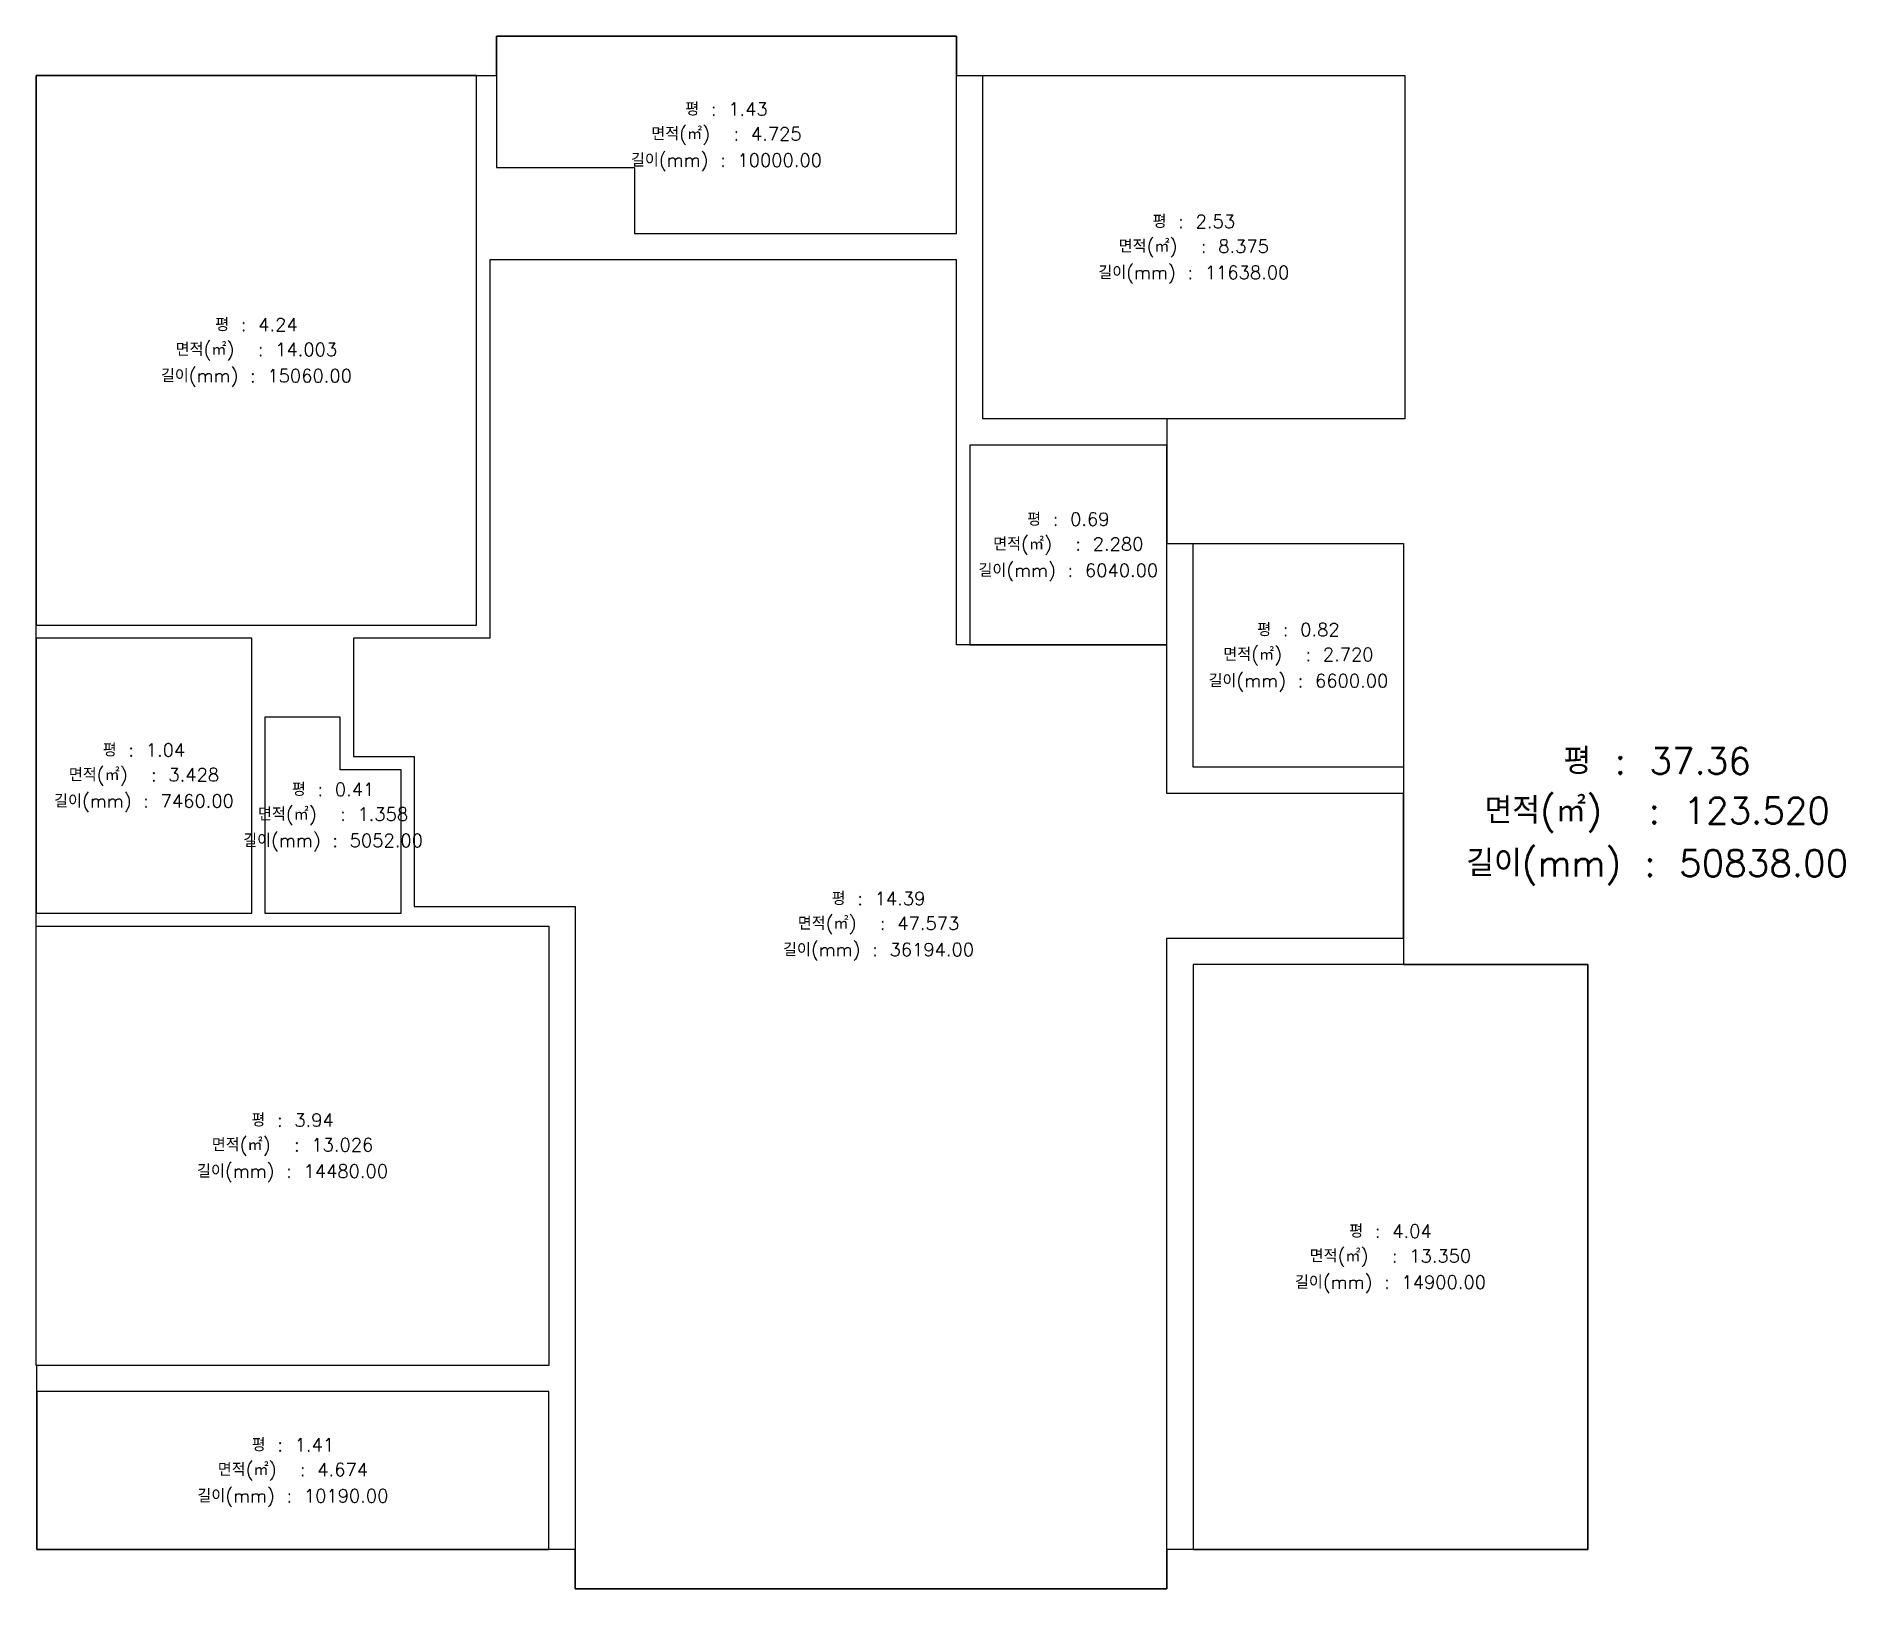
# Model space of a CAD drawing. Header units: inches. Extents: x -63256 to 33689, y -34490 to 100230.
# Drawn here: x 19934 to 33689, y 1529 to 13339 of the extents above; entities that cross this region are included whole.
import ezdxf
from ezdxf.enums import TextEntityAlignment as Align

# ---------------------------------------------------------------- set-up
doc = ezdxf.new("R2010")
doc.units = ezdxf.units.IN
doc.header["$LTSCALE"] = 100
doc.header["$MEASUREMENT"] = 0
doc.layers.add('3.기호.계단선', color=30, linetype='Continuous')
doc.styles.get("Standard").update_dxf_attribs({"font": 'txt.shx', "bigfont": 'whgtxt.shx'})

msp = doc.modelspace()

# ---------------------------------------------------------------- texts
at = {"layer": '3.기호.계단선', "color": 7}
for s, height, p in [('평 : 1.43', 100, (25183.6, 12789.3)), ('평 : 2.53', 100, (28738.1, 11934.3)), ('평 : 4.24', 100, (21608.6, 11149.3)), ('평 : 0.69', 100, (27783.6, 9669.3)), ('평 : 0.82', 100, (29533.6, 8829.3)), ('평 : 1.04', 100, (20753.6, 7914.3)), ('평 : 37.36', 200, (32262.1, 7834.3)), ('평 : 0.41', 100, (22191.6, 7614.3)), ('평 : 14.39', 100, (26340.1, 6784.3)), ('평 : 3.94', 100, (21883.6, 5099.3)), ('평 : 4.04', 100, (30233.6, 4254.3)), ('평 : 1.41', 100, (21886.1, 2629.3))]:
    msp.add_text(s, height=height, dxfattribs=at).set_placement(p, align=Align.MIDDLE)
at = {"layer": '3.기호.계단선'}
for s, height, p in [('면적(㎡)  : 4.725', 100, (25183.6, 12589.3)), ('길이(mm) : 10000.00', 100, (25183.6, 12389.3)), ('면적(㎡)  : 8.375', 100, (28738.1, 11734.3)), ('길이(mm) : 11638.00', 100, (28738.1, 11534.3)), ('면적(㎡)  : 14.003', 100, (21608.6, 10949.3)), ('길이(mm) : 15060.00', 100, (21608.6, 10749.3)), ('면적(㎡)  : 2.280', 100, (27783.6, 9469.3)), ('길이(mm) : 6040.00', 100, (27783.6, 9269.3)), ('면적(㎡)  : 2.720', 100, (29533.6, 8629.3)), ('길이(mm) : 6600.00', 100, (29533.6, 8429.3)), ('면적(㎡)  : 3.428', 100, (20753.6, 7714.3)), ('길이(mm) : 7460.00', 100, (20753.6, 7514.3)), ('면적(㎡)  : 123.520', 200, (32262.1, 7434.3)), ('면적(㎡)  : 1.358', 100, (22191.6, 7414.3)), ('길이(mm) : 5052.00', 100, (22191.6, 7214.3)), ('길이(mm) : 50838.00', 200, (32262.1, 7034.3)), ('면적(㎡)  : 47.573', 100, (26340.1, 6584.3)), ('길이(mm) : 36194.00', 100, (26340.1, 6384.3)), ('면적(㎡)  : 13.026', 100, (21883.6, 4899.3)), ('길이(mm) : 14480.00', 100, (21883.6, 4699.3)), ('면적(㎡)  : 13.350', 100, (30233.6, 4054.3)), ('길이(mm) : 14900.00', 100, (30233.6, 3854.3)), ('면적(㎡)  : 4.674', 100, (21886.1, 2429.3)), ('길이(mm) : 10190.00', 100, (21886.1, 2229.3))]:
    msp.add_text(s, height=height, dxfattribs=at).set_placement(p, align=Align.MIDDLE)

# ---------------------------------------------------------------- linework, layer by layer
at = {"layer": '3.기호.계단선'}
for points in [[(31733.6, 1829.3), (28533.6, 1829.3), (28533.6, 1529.3), (24033.6, 1529.3), (24033.6, 1829.3), (19938.6, 1829.3), (19938.6, 3229.3), (19933.6, 3229.3), (19933.6, 13039.3), (23433.6, 13039.3), (23433.6, 13339.3), (26933.6, 13339.3), (26933.6, 13039.3), (30342.6, 13039.3), (30342.6, 10429.3), (28533.6, 10429.3), (28533.6, 9479.3), (30333.6, 9479.3), (30333.6, 6279.3), (31733.6, 6279.3), (31733.6, 1829.3)], [(26933.6, 13339.3), (23433.6, 13339.3), (23433.6, 12339.3), (24483.6, 12339.3), (24483.6, 11839.3), (26933.6, 11839.3), (26933.6, 13339.3)], [(30342.6, 10429.3), (27133.6, 10429.3), (27133.6, 13039.3), (30342.6, 13039.3), (30342.6, 10429.3)], [(30333.6, 7579.3), (28533.6, 7579.3), (28533.6, 8709.3), (26933.6, 8709.3), (26933.6, 11639.3), (23383.6, 11639.3), (23383.6, 8759.3), (22346.6, 8759.3), (22346.6, 7859.3), (22809.6, 7859.3), (22809.6, 6719.3), (24033.6, 6719.3), (24033.6, 1529.3), (28533.6, 1529.3), (28533.6, 6479.3), (30333.6, 6479.3), (30333.6, 7579.3)], [(21673.6, 8159.3), (21673.6, 6669.3), (22709.6, 6669.3), (22709.6, 7759.3), (22246.6, 7759.3), (22246.6, 8159.3), (21673.6, 8159.3)]]:
    msp.add_lwpolyline(points, dxfattribs=at)
for points in [[(23283.6, 13039.3), (19933.6, 13039.3), (19933.6, 8859.3), (23283.6, 8859.3)], [(28533.6, 10229.3), (27033.6, 10229.3), (27033.6, 8709.3), (28533.6, 8709.3)], [(28733.6, 9479.3), (30333.6, 9479.3), (30333.6, 7779.3), (28733.6, 7779.3)], [(21573.6, 8759.3), (19933.6, 8759.3), (19933.6, 6669.3), (21573.6, 6669.3)], [(23833.6, 3229.3), (19933.6, 3229.3), (19933.6, 6569.3), (23833.6, 6569.3)], [(31733.6, 6279.3), (28733.6, 6279.3), (28733.6, 1829.3), (31733.6, 1829.3)], [(23833.6, 3029.3), (19938.6, 3029.3), (19938.6, 1829.3), (23833.6, 1829.3)]]:
    msp.add_lwpolyline(points, close=True, dxfattribs=at)

msp.set_redraw_order([(e.dxf.handle, doc.entitydb.next_handle()) for e in msp.query("TEXT MTEXT ATTDEF DIMENSION ARC_DIMENSION")])  # texts and dimensions are drawn at this point

doc.saveas('drawing.dxf')
